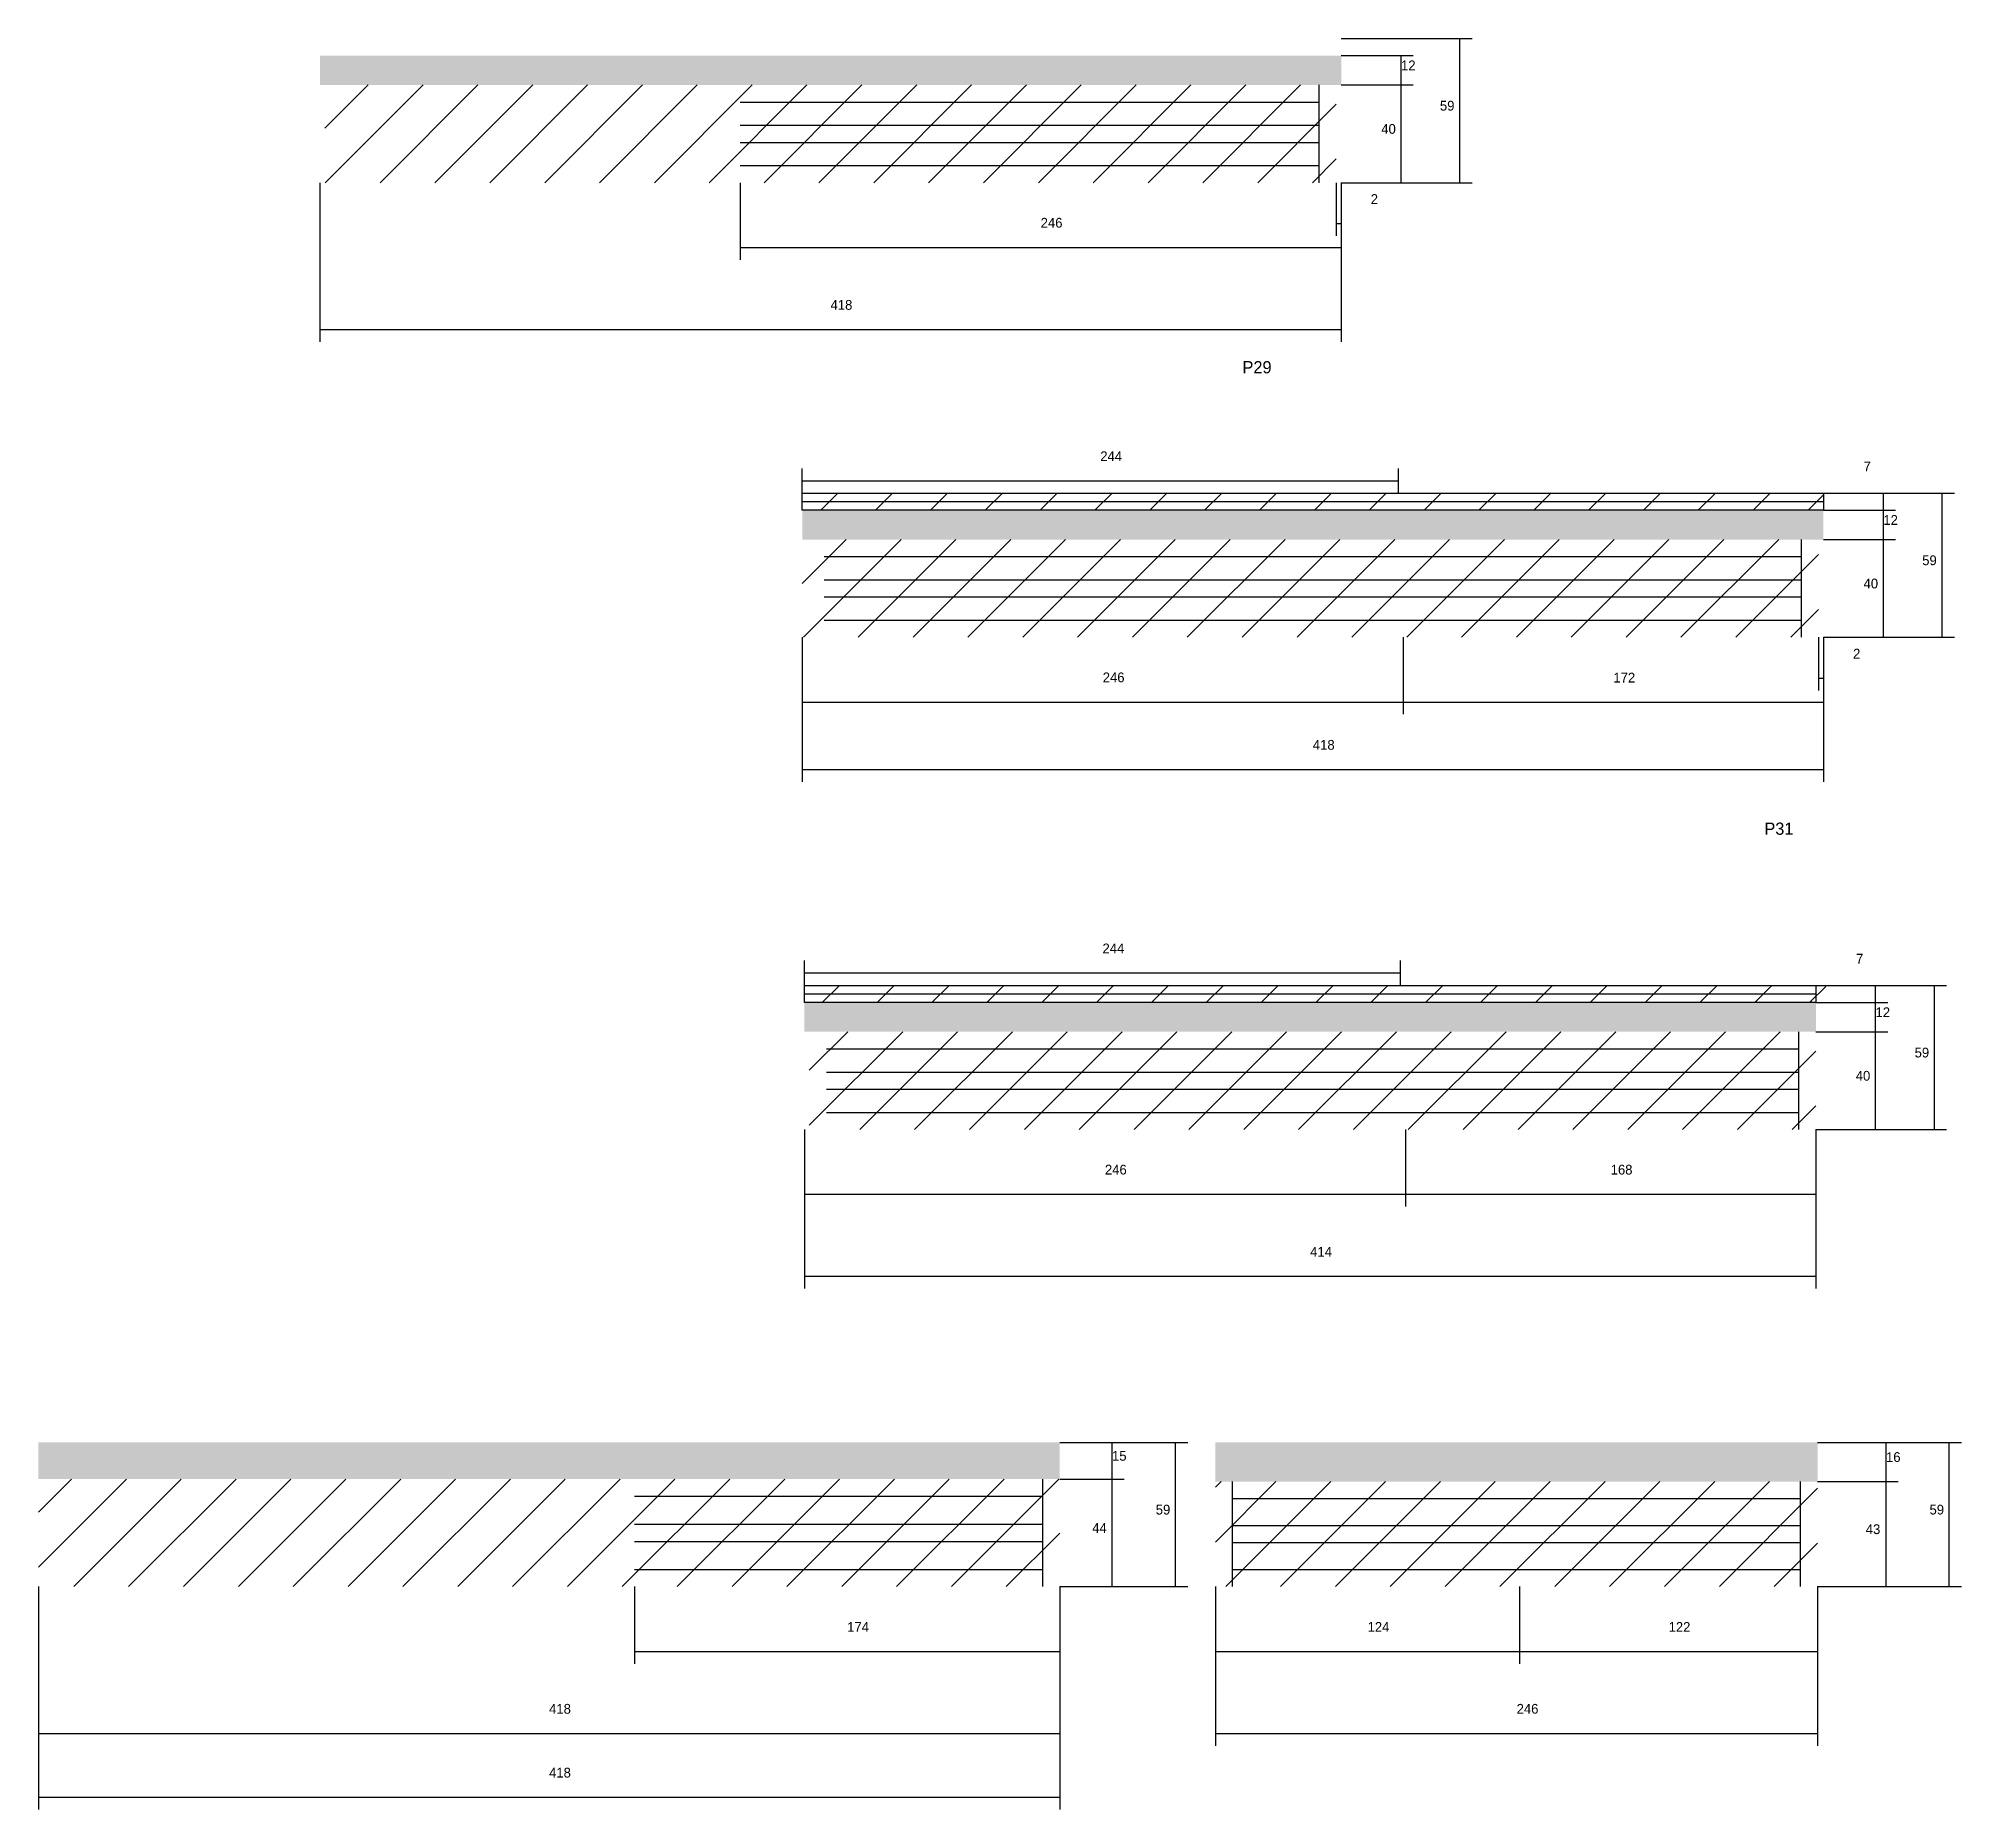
# Model space of a CAD drawing. Header units: metres. Extents: x 5683 to 7981, y 4512 to 5994.
# Drawn here: x 5683 to 6470, y 5269 to 5994 of the extents above; entities that cross this region are included whole.
import ezdxf

# ---------------------------------------------------------------- set-up
doc = ezdxf.new("R2010")
doc.units = ezdxf.units.M
for name, color, linetype in [('COTA', 241, 'Continuous'), ('NOMENCLATURA', 7, 'Continuous'), ('Painéis', 200, 'Continuous'), ('REAPROVEITAMENTO', 251, 'Continuous'), ('SARR_2.2x7', 40, 'Continuous')]:
    doc.layers.add(name, color=color, linetype=linetype)

msp = doc.modelspace()

# ---------------------------------------------------------------- texts
at = {"layer": 'COTA'}
for s, p in [('12', (6240.4, 5980.8)), ('59', (6256.3, 5964.3)), ('40', (6232.3, 5954.8)), ('2', (6228, 5926.1)), ('246', (6092.9, 5916.4)), ('418', (6006.9, 5882.8)), ('244', (6117.3, 5820.9)), ('7', (6429.7, 5816.7)), ('12', (6437.8, 5794.8)), ('59', (6453.7, 5778.3)), ('40', (6429.7, 5768.8)), ('2', (6425.4, 5740.1)), ('246', (6118.3, 5730.4)), ('172', (6327.3, 5730.3)), ('418', (6204.3, 5702.8)), ('244', (6118.2, 5619.5)), ('7', (6426.6, 5615.3)), ('12', (6434.6, 5593.4)), ('59', (6450.6, 5576.9)), ('40', (6426.5, 5567.4)), ('246', (6119.2, 5529)), ('168', (6326.2, 5529)), ('414', (6203.2, 5495.4)), ('15', (6122.1, 5411.9)), ('16', (6438.9, 5411.4)), ('59', (6140, 5389.9)), ('59', (6456.7, 5389.9)), ('44', (6114, 5382.4)), ('43', (6430.6, 5381.9)), ('174', (6013.7, 5341.9)), ('124', (6226.7, 5341.9)), ('122', (6349.9, 5341.9)), ('418', (5891.7, 5308.4)), ('246', (6287.7, 5308.4)), ('418', (5891.7, 5282.3))]:
    msp.add_text(s, height=4, dxfattribs=at).set_placement(p)
at = {"layer": 'NOMENCLATURA'}
for s, p in [('P29', (6175.5, 5856.8)), ('P31', (6389.1, 5668))]:
    msp.add_text(s, height=5, dxfattribs=at).set_placement(p)

# ---------------------------------------------------------------- hatches: boundary and pattern name
at = {"layer": 'COTA'}
h = msp.add_hatch(dxfattribs=at)
h.set_pattern_fill('AR-CONC', scale=0.03)
h.paths.add_polyline_path([(5797.9, 5986.8), (6215.9, 5986.8), (6215.9, 5986.8), (6215.9, 5974.8), (6215.9, 5974.8), (5797.9, 5974.8), (5797.9, 5974.8), (5797.9, 5986.8)])
h = msp.add_hatch(dxfattribs=at)
h.set_pattern_fill('AR-CONC', scale=0.03)
h.paths.add_polyline_path([(6413.3, 5800.8), (5995.3, 5800.8), (5995.3, 5800.8), (5995.3, 5788.8), (5995.3, 5788.8), (6413.3, 5788.8), (6413.3, 5788.8), (6413.3, 5800.8)])
h = msp.add_hatch(dxfattribs=at)
h.set_pattern_fill('AR-CONC', scale=0.03)
h.paths.add_polyline_path([(6410.2, 5599.4), (5996.2, 5599.4), (5996.2, 5599.4), (5996.2, 5587.4), (5996.2, 5587.4), (6410.2, 5587.4), (6410.2, 5587.4), (6410.2, 5599.4)])
h = msp.add_hatch(dxfattribs=at)
h.set_pattern_fill('AR-CONC', scale=0.03)
h.paths.add_polyline_path([(6100.7, 5419.4), (5682.7, 5419.4), (5682.7, 5419.4), (5682.7, 5404.4), (5682.7, 5404.4), (6100.7, 5404.4), (6100.7, 5404.4), (6100.7, 5419.4)])
h = msp.add_hatch(dxfattribs=at)
h.set_pattern_fill('AR-CONC', scale=0.03)
h.paths.add_polyline_path([(6164.4, 5419.4), (6410.9, 5419.4), (6410.9, 5419.4), (6410.9, 5403.4), (6410.9, 5403.4), (6164.4, 5403.4), (6164.4, 5403.4), (6164.4, 5419.4)])
at = {"layer": 'REAPROVEITAMENTO'}
h = msp.add_hatch(dxfattribs=at)
h.set_pattern_fill('ANSI31', scale=5)
h.paths.add_polyline_path([(6213.9, 5934.8), (6213.9, 5974.8), (6213.9, 5974.8), (5799.9, 5974.8), (5799.9, 5974.8), (5799.9, 5934.8), (5799.9, 5934.8), (6213.9, 5934.8)])
h = msp.add_hatch(dxfattribs=at)
h.set_pattern_fill('ANSI31', scale=5)
h.paths.add_polyline_path([(6413.3, 5807.8), (5995.3, 5807.8), (5995.3, 5807.8), (5995.3, 5800.8), (5995.3, 5800.8), (6413.3, 5800.8), (6413.3, 5800.8), (6413.3, 5807.8)])
h = msp.add_hatch(dxfattribs=at)
h.set_pattern_fill('ANSI31', scale=5)
h.paths.add_polyline_path([(6411.3, 5748.8), (6411.3, 5788.8), (6411.3, 5788.8), (5995.3, 5788.8), (5995.3, 5788.8), (5995.3, 5748.8), (5995.3, 5748.8), (6411.3, 5748.8)])
h = msp.add_hatch(dxfattribs=at)
h.set_pattern_fill('ANSI31', scale=5)
h.paths.add_polyline_path([(6414.2, 5606.4), (5996.2, 5606.4), (5996.2, 5606.4), (5996.2, 5599.4), (5996.2, 5599.4), (6414.2, 5599.4), (6414.2, 5599.4), (6414.2, 5606.4)])
h = msp.add_hatch(dxfattribs=at)
h.set_pattern_fill('ANSI31', scale=5)
h.paths.add_polyline_path([(6410.2, 5547.4), (6410.2, 5587.4), (6410.2, 5587.4), (5998.2, 5587.4), (5998.2, 5587.4), (5998.2, 5547.4), (5998.2, 5547.4), (6410.2, 5547.4)])
h = msp.add_hatch(dxfattribs=at)
h.set_pattern_fill('ANSI31', scale=5)
h.paths.add_polyline_path([(6100.7, 5360.4), (6100.7, 5404.4), (6100.7, 5404.4), (5682.7, 5404.4), (5682.7, 5404.4), (5682.7, 5360.4), (5682.7, 5360.4), (6100.7, 5360.4)])
h = msp.add_hatch(dxfattribs=at)
h.set_pattern_fill('ANSI31', scale=5)
h.paths.add_polyline_path([(6410.9, 5360.4), (6410.9, 5403.4), (6410.9, 5403.4), (6164.4, 5403.4), (6164.4, 5403.4), (6164.4, 5360.4), (6164.4, 5360.4), (6410.9, 5360.4)])

# ---------------------------------------------------------------- linework, layer by layer
at = {"layer": 'COTA'}
for p, q in [((6215.9, 5993.8), (6269.5, 5993.8)), ((6264.5, 5934.8), (6264.5, 5993.8)), ((6215.9, 5986.8), (6245.4, 5986.8)), ((6240.4, 5974.8), (6240.4, 5986.8)), ((6215.9, 5974.8), (6245.4, 5974.8)), ((6215.9, 5974.8), (6245.4, 5974.8)), ((6240.4, 5934.8), (6240.4, 5974.8)), ((5797.9, 5934.8), (5797.9, 5869.7)), ((5969.9, 5934.8), (5969.9, 5903.3)), ((6213.9, 5934.8), (6213.9, 5913.1)), ((6215.9, 5934.8), (6215.9, 5903.3)), ((6215.9, 5934.8), (6215.9, 5869.7)), ((6215.9, 5934.8), (6215.9, 5913.1)), ((6215.9, 5934.8), (6245.4, 5934.8)), ((6215.9, 5934.8), (6269.5, 5934.8)), ((6213.9, 5918.1), (6215.9, 5918.1)), ((5969.9, 5908.3), (6215.9, 5908.3)), ((5797.9, 5874.7), (6215.9, 5874.7)), ((5995.3, 5807.8), (5995.3, 5817.8)), ((6239.4, 5807.8), (6239.4, 5817.8)), ((5995.3, 5812.8), (6239.4, 5812.8)), ((6413.3, 5807.8), (6442.8, 5807.8)), ((6413.3, 5807.8), (6466.9, 5807.8)), ((6437.8, 5800.8), (6437.8, 5807.8)), ((6461.9, 5748.8), (6461.9, 5807.8)), ((6413.3, 5800.8), (6442.8, 5800.8)), ((6413.3, 5800.8), (6442.8, 5800.8)), ((6437.8, 5788.8), (6437.8, 5800.8)), ((6413.3, 5788.8), (6442.8, 5788.8)), ((6413.3, 5788.8), (6442.8, 5788.8)), ((6437.8, 5748.8), (6437.8, 5788.8)), ((5995.3, 5748.8), (5995.3, 5717.3)), ((5995.3, 5748.8), (5995.3, 5689.7)), ((6241.3, 5748.8), (6241.3, 5717.3)), ((6241.3, 5748.8), (6241.3, 5717.3)), ((6411.3, 5748.8), (6411.3, 5727.1)), ((6413.3, 5748.8), (6413.3, 5717.3)), ((6413.3, 5748.8), (6413.3, 5689.7)), ((6413.3, 5748.8), (6413.3, 5727.1)), ((6413.3, 5748.8), (6442.8, 5748.8)), ((6413.3, 5748.8), (6466.9, 5748.8)), ((6411.3, 5732.1), (6413.3, 5732.1)), ((5995.3, 5722.3), (6241.3, 5722.3)), ((6241.3, 5722.3), (6413.3, 5722.3)), ((5995.3, 5694.7), (6413.3, 5694.7)), ((5996.2, 5606.4), (5996.2, 5616.5)), ((6240.2, 5606.4), (6240.2, 5616.5)), ((5996.2, 5611.5), (6240.2, 5611.5)), ((6410.2, 5606.4), (6439.6, 5606.4)), ((6410.2, 5606.4), (6463.7, 5606.4)), ((6434.6, 5599.4), (6434.6, 5606.4)), ((6458.7, 5547.4), (6458.7, 5606.4)), ((6410.2, 5599.4), (6439.6, 5599.4)), ((6410.2, 5599.4), (6439.6, 5599.4)), ((6434.6, 5587.4), (6434.6, 5599.4)), ((6410.2, 5587.4), (6439.6, 5587.4)), ((6410.2, 5587.4), (6439.6, 5587.4)), ((6434.6, 5547.4), (6434.6, 5587.4)), ((5996.2, 5547.4), (5996.2, 5515.9)), ((5996.2, 5547.4), (5996.2, 5482.4)), ((6242.2, 5547.4), (6242.2, 5515.9)), ((6242.2, 5547.4), (6242.2, 5515.9)), ((6410.2, 5547.4), (6410.2, 5515.9)), ((6410.2, 5547.4), (6410.2, 5482.4)), ((6410.2, 5547.4), (6439.6, 5547.4)), ((6410.2, 5547.4), (6463.7, 5547.4)), ((5996.2, 5520.9), (6242.2, 5520.9)), ((6242.2, 5520.9), (6410.2, 5520.9)), ((5996.2, 5487.4), (6410.2, 5487.4)), ((6100.7, 5419.4), (6127.1, 5419.4)), ((6100.7, 5419.4), (6153.1, 5419.4)), ((6122.1, 5404.4), (6122.1, 5419.4)), ((6148.1, 5360.4), (6148.1, 5419.4)), ((6410.9, 5419.4), (6443.9, 5419.4)), ((6410.9, 5419.4), (6469.8, 5419.4)), ((6438.9, 5403.4), (6438.9, 5419.4)), ((6464.8, 5360.4), (6464.8, 5419.4)), ((6100.7, 5404.4), (6127.1, 5404.4)), ((6100.7, 5404.4), (6127.1, 5404.4)), ((6122.1, 5360.4), (6122.1, 5404.4)), ((6410.9, 5403.4), (6443.9, 5403.4)), ((6410.9, 5403.4), (6443.9, 5403.4)), ((6438.9, 5360.4), (6438.9, 5403.4)), ((5682.7, 5360.4), (5682.7, 5295.3)), ((5682.7, 5360.4), (5682.7, 5269.2)), ((5926.7, 5360.4), (5926.7, 5328.8)), ((6100.7, 5360.4), (6100.7, 5328.8)), ((6100.7, 5360.4), (6100.7, 5295.3)), ((6100.7, 5360.4), (6127.1, 5360.4)), ((6100.7, 5360.4), (6153.1, 5360.4)), ((6100.7, 5360.4), (6100.7, 5269.2)), ((6164.4, 5360.4), (6164.4, 5328.8)), ((6164.4, 5360.4), (6164.4, 5295.3)), ((6288.9, 5360.4), (6288.9, 5328.8)), ((6288.9, 5360.4), (6288.9, 5328.8)), ((6410.9, 5360.4), (6410.9, 5328.8)), ((6410.9, 5360.4), (6410.9, 5295.3)), ((6410.9, 5360.4), (6443.9, 5360.4)), ((6410.9, 5360.4), (6469.8, 5360.4)), ((5926.7, 5333.8), (6100.7, 5333.8)), ((6164.4, 5333.8), (6288.9, 5333.8)), ((6288.9, 5333.8), (6410.9, 5333.8)), ((5682.7, 5300.3), (6100.7, 5300.3)), ((6164.4, 5300.3), (6410.9, 5300.3)), ((5682.7, 5274.2), (6100.7, 5274.2))]:
    msp.add_line(p, q, dxfattribs=at)
at = {"layer": 'Painéis'}
for points in [[(6413.3, 5800.8), (5995.3, 5800.8), (5995.3, 5807.8), (6413.3, 5807.8)], [(6410.2, 5599.4), (5996.2, 5599.4), (5996.2, 5606.4), (6410.2, 5606.4)]]:
    msp.add_lwpolyline(points, close=True, dxfattribs=at)
at = {"layer": 'SARR_2.2x7'}
for p, q in [((6206.9, 5934.8), (6206.9, 5974.8)), ((5969.9, 5967.8), (6206.9, 5967.8)), ((5969.9, 5958.3), (6206.9, 5958.3)), ((5969.9, 5951.3), (6206.9, 5951.3)), ((5969.9, 5941.8), (6206.9, 5941.8)), ((5995.3, 5804.3), (6239.4, 5804.3)), ((6239.4, 5804.3), (6413.3, 5804.3)), ((6404.3, 5748.8), (6404.3, 5788.8)), ((6004.3, 5781.8), (6241.3, 5781.8)), ((6241.3, 5781.8), (6404.3, 5781.8)), ((6004.3, 5772.3), (6241.3, 5772.3)), ((6241.3, 5772.3), (6404.3, 5772.3)), ((6004.3, 5765.3), (6241.3, 5765.3)), ((6241.3, 5765.3), (6404.3, 5765.3)), ((6004.3, 5755.8), (6241.3, 5755.8)), ((6241.3, 5755.8), (6404.3, 5755.8)), ((5996.2, 5602.9), (6240.2, 5602.9)), ((6240.2, 5602.9), (6410.2, 5602.9)), ((6403.2, 5547.4), (6403.2, 5587.4)), ((6005.2, 5580.4), (6242.2, 5580.4)), ((6242.2, 5580.4), (6403.2, 5580.4)), ((6005.2, 5570.9), (6242.2, 5570.9)), ((6242.2, 5570.9), (6403.2, 5570.9)), ((6005.2, 5563.9), (6242.2, 5563.9)), ((6242.2, 5563.9), (6403.2, 5563.9)), ((6005.2, 5554.4), (6242.2, 5554.4)), ((6242.2, 5554.4), (6403.2, 5554.4)), ((6093.8, 5360.4), (6093.8, 5404.4)), ((6171.4, 5360.4), (6171.4, 5403.4)), ((6403.9, 5360.4), (6403.9, 5403.4)), ((5926.7, 5397.4), (6093.8, 5397.4)), ((6171.4, 5396.4), (6288.9, 5396.4)), ((6288.9, 5396.4), (6403.9, 5396.4)), ((5926.7, 5385.9), (6093.8, 5385.9)), ((6171.4, 5385.4), (6288.9, 5385.4)), ((6288.9, 5385.4), (6403.9, 5385.4)), ((5926.7, 5378.9), (6093.8, 5378.9)), ((6171.4, 5378.4), (6288.9, 5378.4)), ((6288.9, 5378.4), (6403.9, 5378.4)), ((5926.7, 5367.4), (6093.8, 5367.4)), ((6171.4, 5367.4), (6288.9, 5367.4)), ((6288.9, 5367.4), (6403.9, 5367.4))]:
    msp.add_line(p, q, dxfattribs=at)

msp.set_redraw_order([(e.dxf.handle, doc.entitydb.next_handle()) for e in msp.query("TEXT MTEXT ATTDEF DIMENSION ARC_DIMENSION")])  # texts and dimensions are drawn at this point

doc.saveas('drawing.dxf')
